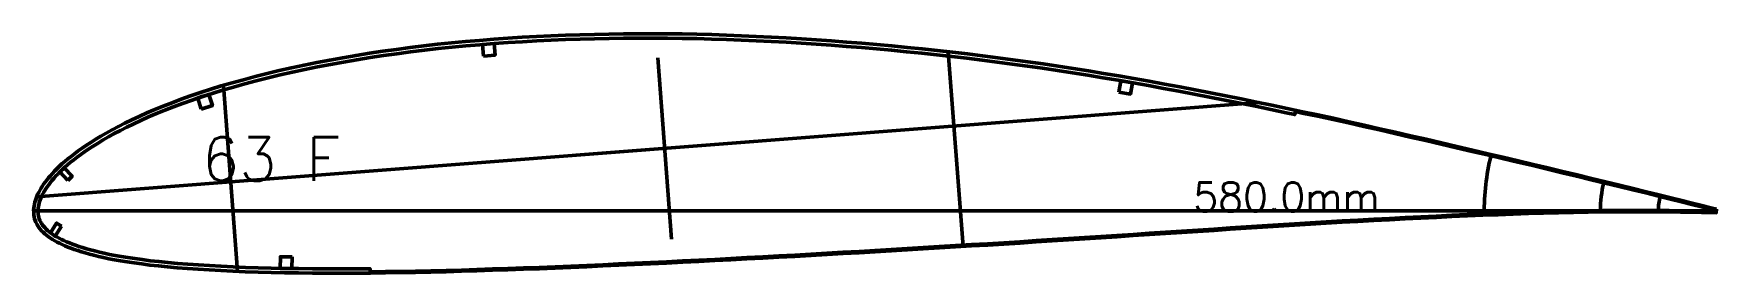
# Model space of a CAD drawing. Header units: metres. Extents: x -405 to 675, y -15418 to 133.
# Drawn here: x -217 to 362, y -12421 to -12339 of the extents above; entities that cross this region are included whole.
import ezdxf
from ezdxf.enums import TextEntityAlignment as Align

# ---------------------------------------------------------------- set-up
doc = ezdxf.new("R2010")
doc.units = ezdxf.units.M
for name, color, linetype, lineweight in [('FoilLayer', 7, 'Continuous', 50), ('RefFoilLayer', 7, 'Continuous', 50), ('StringerLayer', 7, 'Continuous', 50), ('SubLayer', 7, 'Continuous', 50), ('TextLayer', 7, 'Continuous', 50)]:
    doc.layers.add(name, color=color, linetype=linetype, lineweight=lineweight)
doc.styles.add('MSゴシック', font='romans')

msp = doc.modelspace()

# ---------------------------------------------------------------- texts
at = {"layer": 'TextLayer', "style": 'MSゴシック'}
msp.add_text('63 F', height=15, dxfattribs=at).set_placement((-159.5, -12389.64))
msp.add_text('580.0mm', height=10, dxfattribs=at).set_placement((246.5, -12403.19), align=Align.BOTTOM_RIGHT)

# ---------------------------------------------------------------- linework, layer by layer
at = {"layer": 'FoilLayer'}
msp.add_lwpolyline([(362.39, -12399.85), (360.48, -12399.37), (357.42, -12398.61), (354.1, -12397.77), (350.52, -12396.87), (346.66, -12395.93), (342.54, -12394.91), (338.2, -12393.83), (333.67, -12392.71), (328.99, -12391.56), (324.21, -12390.41), (319.34, -12389.26), (314.4, -12388.07), (309.4, -12386.85), (304.34, -12385.64), (299.23, -12384.42), (294.06, -12383.21), (288.84, -12382), (283.58, -12380.76), (278.29, -12379.52), (272.99, -12378.27), (267.67, -12377.03), (262.34, -12375.81), (257.01, -12374.6), (251.68, -12373.39), (246.35, -12372.17), (241.03, -12370.96), (235.71, -12369.76), (230.4, -12368.59), (225.09, -12367.45), (219.78, -12366.33), (217.41, -12365.83), (217.19, -12366.86), (214.25, -12366.24), (208.96, -12365.12), (203.67, -12364.01), (198.39, -12362.93), (193.11, -12361.88), (187.82, -12360.86), (182.53, -12359.85), (177.24, -12358.85), (171.98, -12357.86), (166.73, -12356.89), (161.5, -12355.96), (156.27, -12355.06), (151.04, -12354.19), (145.82, -12353.34), (140.61, -12352.51), (135.41, -12351.71), (130.21, -12350.94), (125.01, -12350.2), (119.81, -12349.5), (114.61, -12348.82), (109.41, -12348.16), (104.21, -12347.52), (99.01, -12346.91), (93.81, -12346.33), (88.61, -12345.79), (83.4, -12345.26), (78.2, -12344.76), (73, -12344.29), (67.8, -12343.83), (62.6, -12343.41), (57.4, -12343.03), (52.21, -12342.66), (47.02, -12342.32), (41.84, -12342.01), (36.68, -12341.72), (31.52, -12341.47), (26.39, -12341.24), (21.28, -12341.05), (16.18, -12340.89), (11.09, -12340.76), (6.02, -12340.66), (0.97, -12340.6), (-4.08, -12340.57), (-9.12, -12340.58), (-14.15, -12340.61), (-19.17, -12340.68), (-24.18, -12340.78), (-29.17, -12340.91), (-34.15, -12341.08), (-39.12, -12341.29), (-44.07, -12341.53), (-49, -12341.8), (-53.91, -12342.11), (-58.81, -12342.46), (-63.67, -12342.83), (-68.5, -12343.25), (-73.3, -12343.7), (-78.08, -12344.2), (-82.83, -12344.74), (-87.56, -12345.32), (-92.26, -12345.93), (-96.92, -12346.58), (-101.55, -12347.28), (-106.14, -12348.02), (-110.68, -12348.81), (-115.18, -12349.61), (-119.62, -12350.45), (-123.99, -12351.33), (-128.29, -12352.26), (-132.52, -12353.23), (-136.67, -12354.24), (-140.75, -12355.28), (-144.73, -12356.33), (-148.61, -12357.39), (-152.37, -12358.47), (-156, -12359.58), (-159.51, -12360.71), (-162.88, -12361.86), (-166.14, -12363.03), (-169.26, -12364.2), (-172.27, -12365.37), (-175.14, -12366.53), (-177.89, -12367.7), (-180.51, -12368.85), (-183, -12370.01), (-185.37, -12371.16), (-187.6, -12372.3), (-189.71, -12373.42), (-191.7, -12374.51), (-193.56, -12375.59), (-195.31, -12376.65), (-196.95, -12377.68), (-198.48, -12378.68), (-199.92, -12379.65), (-201.26, -12380.59), (-202.51, -12381.51), (-203.67, -12382.4), (-204.76, -12383.28), (-205.78, -12384.13), (-206.72, -12384.96), (-207.6, -12385.77), (-208.43, -12386.57), (-209.2, -12387.34), (-209.92, -12388.1), (-210.59, -12388.85), (-211.21, -12389.58), (-211.78, -12390.29), (-212.32, -12391), (-212.81, -12391.69), (-213.26, -12392.36), (-213.68, -12393.03), (-214.07, -12393.7), (-214.43, -12394.35), (-214.75, -12394.97), (-215.03, -12395.57), (-215.27, -12396.16), (-215.47, -12396.76), (-215.63, -12397.35), (-215.77, -12397.93), (-215.87, -12398.53), (-215.95, -12399.06), (-216, -12399.57), (-215.99, -12400.11), (-215.96, -12400.67), (-215.92, -12401.2), (-215.85, -12401.72), (-215.74, -12402.23), (-215.59, -12402.74), (-215.39, -12403.25), (-215.15, -12403.75), (-214.85, -12404.26), (-214.51, -12404.76), (-214.12, -12405.26), (-213.69, -12405.75), (-213.23, -12406.24), (-212.72, -12406.71), (-212.16, -12407.18), (-211.57, -12407.64), (-210.94, -12408.08), (-210.26, -12408.52), (-209.53, -12408.95), (-208.76, -12409.37), (-207.93, -12409.78), (-207.06, -12410.19), (-206.13, -12410.6), (-205.15, -12411.01), (-204.12, -12411.42), (-203.03, -12411.82), (-201.87, -12412.21), (-200.64, -12412.61), (-199.32, -12413), (-197.92, -12413.39), (-196.43, -12413.78), (-194.84, -12414.17), (-193.15, -12414.56), (-191.33, -12414.95), (-189.39, -12415.33), (-187.31, -12415.69), (-185.06, -12416.05), (-182.65, -12416.41), (-180.06, -12416.76), (-177.3, -12417.11), (-174.36, -12417.44), (-171.23, -12417.75), (-167.91, -12418.05), (-164.4, -12418.32), (-160.71, -12418.57), (-156.86, -12418.81), (-152.88, -12419.04), (-148.76, -12419.25), (-144.51, -12419.43), (-140.12, -12419.57), (-135.6, -12419.69), (-130.97, -12419.77), (-126.23, -12419.83), (-121.39, -12419.88), (-116.48, -12419.92), (-111.5, -12419.94), (-106.47, -12419.93), (-101.51, -12419.89), (-101.5, -12420.94), (-101.38, -12420.94), (-96.25, -12420.87), (-91.07, -12420.78), (-85.86, -12420.7), (-80.61, -12420.59), (-75.34, -12420.47), (-70.05, -12420.32), (-64.73, -12420.15), (-59.39, -12419.97), (-54.01, -12419.79), (-48.61, -12419.61), (-43.2, -12419.41), (-37.76, -12419.2), (-32.31, -12418.97), (-26.84, -12418.73), (-21.36, -12418.49), (-15.86, -12418.24), (-10.36, -12417.99), (-4.85, -12417.74), (0.67, -12417.48), (6.2, -12417.21), (11.73, -12416.93), (17.27, -12416.65), (22.8, -12416.36), (28.33, -12416.07), (33.85, -12415.78), (39.37, -12415.49), (44.89, -12415.19), (50.41, -12414.88), (55.94, -12414.56), (61.46, -12414.23), (66.99, -12413.91), (72.52, -12413.59), (78.05, -12413.28), (83.59, -12412.95), (89.12, -12412.61), (94.66, -12412.27), (100.21, -12411.93), (105.76, -12411.6), (111.32, -12411.28), (116.88, -12410.95), (122.45, -12410.59), (128.02, -12410.22), (133.59, -12409.85), (139.16, -12409.5), (144.74, -12409.16), (150.32, -12408.81), (155.89, -12408.44), (161.47, -12408.06), (167.04, -12407.68), (172.61, -12407.31), (178.19, -12406.96), (183.76, -12406.61), (189.33, -12406.25), (194.9, -12405.86), (200.45, -12405.49), (205.99, -12405.13), (211.52, -12404.78), (217.04, -12404.45), (222.54, -12404.13), (228.02, -12403.79), (233.49, -12403.46), (238.96, -12403.15), (244.42, -12402.85), (249.86, -12402.56), (255.26, -12402.28), (260.62, -12402.01), (265.97, -12401.76), (271.32, -12401.51), (276.65, -12401.26), (281.95, -12401.05), (287.23, -12400.86), (292.49, -12400.68), (297.73, -12400.48), (302.92, -12400.31), (308.08, -12400.18), (313.22, -12400.06), (318.3, -12399.96), (323.29, -12399.89), (328.16, -12399.85), (332.94, -12399.84), (337.57, -12399.84), (342.02, -12399.86), (346.24, -12399.91), (350.21, -12399.96), (353.92, -12400.01), (357.36, -12400.07), (360.53, -12400.14), (362.5, -12400.2)], close=True, dxfattribs=at)
at = {"layer": 'RefFoilLayer'}
msp.add_lwpolyline([(362.5, -12399.42), (360.59, -12398.94), (357.53, -12398.17), (354.21, -12397.34), (350.63, -12396.44), (346.77, -12395.49), (342.65, -12394.47), (338.31, -12393.4), (333.78, -12392.27), (329.09, -12391.12), (324.31, -12389.97), (319.44, -12388.82), (314.51, -12387.63), (309.51, -12386.41), (304.44, -12385.2), (299.33, -12383.98), (294.16, -12382.77), (288.94, -12381.56), (283.68, -12380.33), (278.4, -12379.08), (273.09, -12377.83), (267.77, -12376.59), (262.44, -12375.37), (257.11, -12374.16), (251.78, -12372.96), (246.45, -12371.73), (241.13, -12370.52), (235.81, -12369.32), (230.5, -12368.15), (225.18, -12367.01), (219.87, -12365.89), (214.57, -12364.77), (209.27, -12363.65), (203.97, -12362.55), (198.68, -12361.46), (193.39, -12360.41), (188.1, -12359.38), (182.8, -12358.38), (177.52, -12357.37), (172.25, -12356.38), (166.99, -12355.41), (161.75, -12354.48), (156.51, -12353.58), (151.28, -12352.71), (146.06, -12351.86), (140.84, -12351.03), (135.63, -12350.22), (130.42, -12349.45), (125.21, -12348.71), (120.01, -12348.01), (114.8, -12347.33), (109.59, -12346.67), (104.38, -12346.03), (99.17, -12345.42), (93.96, -12344.84), (88.76, -12344.29), (83.55, -12343.77), (78.34, -12343.27), (73.13, -12342.79), (67.92, -12342.34), (62.71, -12341.92), (57.5, -12341.53), (52.3, -12341.17), (47.11, -12340.83), (41.92, -12340.51), (36.75, -12340.22), (31.59, -12339.97), (26.45, -12339.75), (21.32, -12339.55), (16.22, -12339.39), (11.12, -12339.26), (6.04, -12339.16), (0.98, -12339.1), (-4.08, -12339.07), (-9.13, -12339.08), (-14.17, -12339.11), (-19.2, -12339.18), (-24.22, -12339.28), (-29.22, -12339.41), (-34.21, -12339.58), (-39.19, -12339.79), (-44.15, -12340.03), (-49.09, -12340.3), (-54.02, -12340.62), (-58.92, -12340.96), (-63.8, -12341.34), (-68.64, -12341.76), (-73.46, -12342.21), (-78.25, -12342.71), (-83.01, -12343.25), (-87.75, -12343.83), (-92.47, -12344.44), (-97.15, -12345.1), (-101.79, -12345.8), (-106.39, -12346.54), (-110.95, -12347.33), (-115.46, -12348.14), (-119.91, -12348.98), (-124.31, -12349.86), (-128.63, -12350.79), (-132.88, -12351.77), (-137.04, -12352.79), (-141.13, -12353.83), (-145.13, -12354.88), (-149.03, -12355.95), (-152.81, -12357.04), (-156.46, -12358.15), (-159.99, -12359.29), (-163.39, -12360.45), (-166.66, -12361.62), (-169.81, -12362.8), (-172.83, -12363.98), (-175.73, -12365.15), (-178.5, -12366.32), (-181.14, -12367.49), (-183.66, -12368.66), (-186.05, -12369.82), (-188.31, -12370.97), (-190.44, -12372.1), (-192.45, -12373.22), (-194.34, -12374.31), (-196.11, -12375.38), (-197.77, -12376.42), (-199.32, -12377.44), (-200.78, -12378.42), (-202.15, -12379.38), (-203.42, -12380.32), (-204.61, -12381.24), (-205.73, -12382.13), (-206.77, -12383), (-207.74, -12383.86), (-208.65, -12384.69), (-209.5, -12385.51), (-210.29, -12386.32), (-211.04, -12387.1), (-211.73, -12387.88), (-212.38, -12388.64), (-212.98, -12389.39), (-213.54, -12390.13), (-214.06, -12390.85), (-214.54, -12391.57), (-214.98, -12392.27), (-215.39, -12392.97), (-215.77, -12393.66), (-216.12, -12394.34), (-216.43, -12395.02), (-216.69, -12395.69), (-216.91, -12396.36), (-217.1, -12397.02), (-217.24, -12397.67), (-217.36, -12398.32), (-217.45, -12398.94), (-217.5, -12399.57), (-217.49, -12400.18), (-217.46, -12400.8), (-217.4, -12401.42), (-217.31, -12402.04), (-217.18, -12402.67), (-216.99, -12403.29), (-216.74, -12403.91), (-216.44, -12404.52), (-216.09, -12405.11), (-215.69, -12405.69), (-215.25, -12406.25), (-214.77, -12406.8), (-214.25, -12407.33), (-213.68, -12407.86), (-213.08, -12408.37), (-212.43, -12408.86), (-211.75, -12409.35), (-211.02, -12409.81), (-210.25, -12410.27), (-209.43, -12410.71), (-208.57, -12411.14), (-207.66, -12411.57), (-206.71, -12411.99), (-205.7, -12412.41), (-204.64, -12412.82), (-203.51, -12413.24), (-202.32, -12413.64), (-201.06, -12414.05), (-199.73, -12414.44), (-198.3, -12414.84), (-196.79, -12415.24), (-195.18, -12415.63), (-193.46, -12416.03), (-191.62, -12416.42), (-189.65, -12416.8), (-187.54, -12417.18), (-185.28, -12417.53), (-182.85, -12417.89), (-180.25, -12418.25), (-177.47, -12418.6), (-174.51, -12418.93), (-171.36, -12419.25), (-168.02, -12419.54), (-164.5, -12419.82), (-160.8, -12420.07), (-156.95, -12420.3), (-152.95, -12420.53), (-148.83, -12420.75), (-144.56, -12420.93), (-140.16, -12421.07), (-135.63, -12421.19), (-130.99, -12421.27), (-126.24, -12421.33), (-121.4, -12421.38), (-116.48, -12421.42), (-111.49, -12421.44), (-106.45, -12421.43), (-101.37, -12421.39), (-96.24, -12421.32), (-91.07, -12421.23), (-85.85, -12421.15), (-80.6, -12421.04), (-75.33, -12420.92), (-70.04, -12420.77), (-64.72, -12420.6), (-59.37, -12420.42), (-54, -12420.24), (-48.6, -12420.06), (-43.18, -12419.86), (-37.75, -12419.65), (-32.29, -12419.42), (-26.82, -12419.18), (-21.34, -12418.94), (-15.84, -12418.69), (-10.34, -12418.44), (-4.83, -12418.19), (0.69, -12417.93), (6.22, -12417.66), (11.75, -12417.38), (17.29, -12417.1), (22.82, -12416.81), (28.35, -12416.52), (33.88, -12416.23), (39.4, -12415.94), (44.92, -12415.64), (50.44, -12415.33), (55.96, -12415.01), (61.49, -12414.68), (67.02, -12414.36), (72.55, -12414.04), (78.08, -12413.73), (83.62, -12413.4), (89.15, -12413.06), (94.69, -12412.72), (100.23, -12412.38), (105.78, -12412.05), (111.35, -12411.73), (116.91, -12411.4), (122.48, -12411.04), (128.05, -12410.67), (133.62, -12410.3), (139.19, -12409.95), (144.77, -12409.6), (150.35, -12409.26), (155.93, -12408.89), (161.5, -12408.5), (167.07, -12408.12), (172.64, -12407.76), (178.21, -12407.4), (183.79, -12407.06), (189.37, -12406.69), (194.93, -12406.31), (200.48, -12405.94), (206.02, -12405.58), (211.55, -12405.23), (217.07, -12404.9), (222.57, -12404.58), (228.05, -12404.24), (233.52, -12403.91), (238.98, -12403.6), (244.44, -12403.3), (249.88, -12403.01), (255.28, -12402.73), (260.64, -12402.46), (265.99, -12402.21), (271.34, -12401.96), (276.67, -12401.71), (281.96, -12401.5), (287.24, -12401.31), (292.51, -12401.13), (297.74, -12400.93), (302.93, -12400.76), (308.09, -12400.63), (313.23, -12400.51), (318.31, -12400.41), (323.29, -12400.34), (328.16, -12400.3), (332.94, -12400.29), (337.57, -12400.29), (342.02, -12400.31), (346.23, -12400.36), (350.2, -12400.41), (353.91, -12400.46), (357.35, -12400.52), (360.52, -12400.59), (362.48, -12400.65)], close=True, dxfattribs=at)
at = {"layer": 'StringerLayer'}
for points in [[(-62.47, -12346.75), (-58.48, -12346.44), (-58.79, -12342.46), (-62.78, -12342.76), (-62.47, -12346.75)], [(156.6, -12359.18), (160.54, -12359.85), (161.22, -12355.91), (157.28, -12355.24), (156.6, -12359.18)], [(-159.71, -12364.98), (-155.9, -12363.75), (-157.14, -12359.95), (-160.94, -12361.18), (-159.71, -12364.98)], [(-205.7, -12389.49), (-204.26, -12388.1), (-207.04, -12385.22), (-208.48, -12386.61), (-205.7, -12389.49)], [(-207.9, -12405.28), (-209.58, -12404.21), (-211.73, -12407.58), (-210.05, -12408.65), (-207.9, -12405.28)], [(-128.44, -12415.8), (-132.44, -12415.75), (-132.48, -12419.75), (-128.48, -12419.8), (-128.44, -12415.8)]]:
    msp.add_lwpolyline(points, dxfattribs=at)
at = {"layer": 'SubLayer'}
for p, q in [((-2.4, -12347.3), (2.4, -12409.75)), ((97.74, -12345.26), (102.89, -12412.22)), ((-152.11, -12356.84), (-147.19, -12420.82)), ((204.97, -12362.75), (-216.49, -12395.18)), ((-30.64, -12380.88), (30.64, -12376.17)), ((-217.5, -12400), (362.5, -12400))]:
    msp.add_line(p, q, dxfattribs=at)
for radius, start, end in [(80, 166.29503, -179.26427), (40, 165.94588, 179.85363), (20, 165.68173, 179.62174)]:
    msp.add_arc((362.5, -12400), radius, start, end, dxfattribs=at)

msp.set_redraw_order([(e.dxf.handle, doc.entitydb.next_handle()) for e in msp.query("TEXT MTEXT ATTDEF DIMENSION ARC_DIMENSION")])  # texts and dimensions are drawn at this point

doc.saveas('drawing.dxf')
